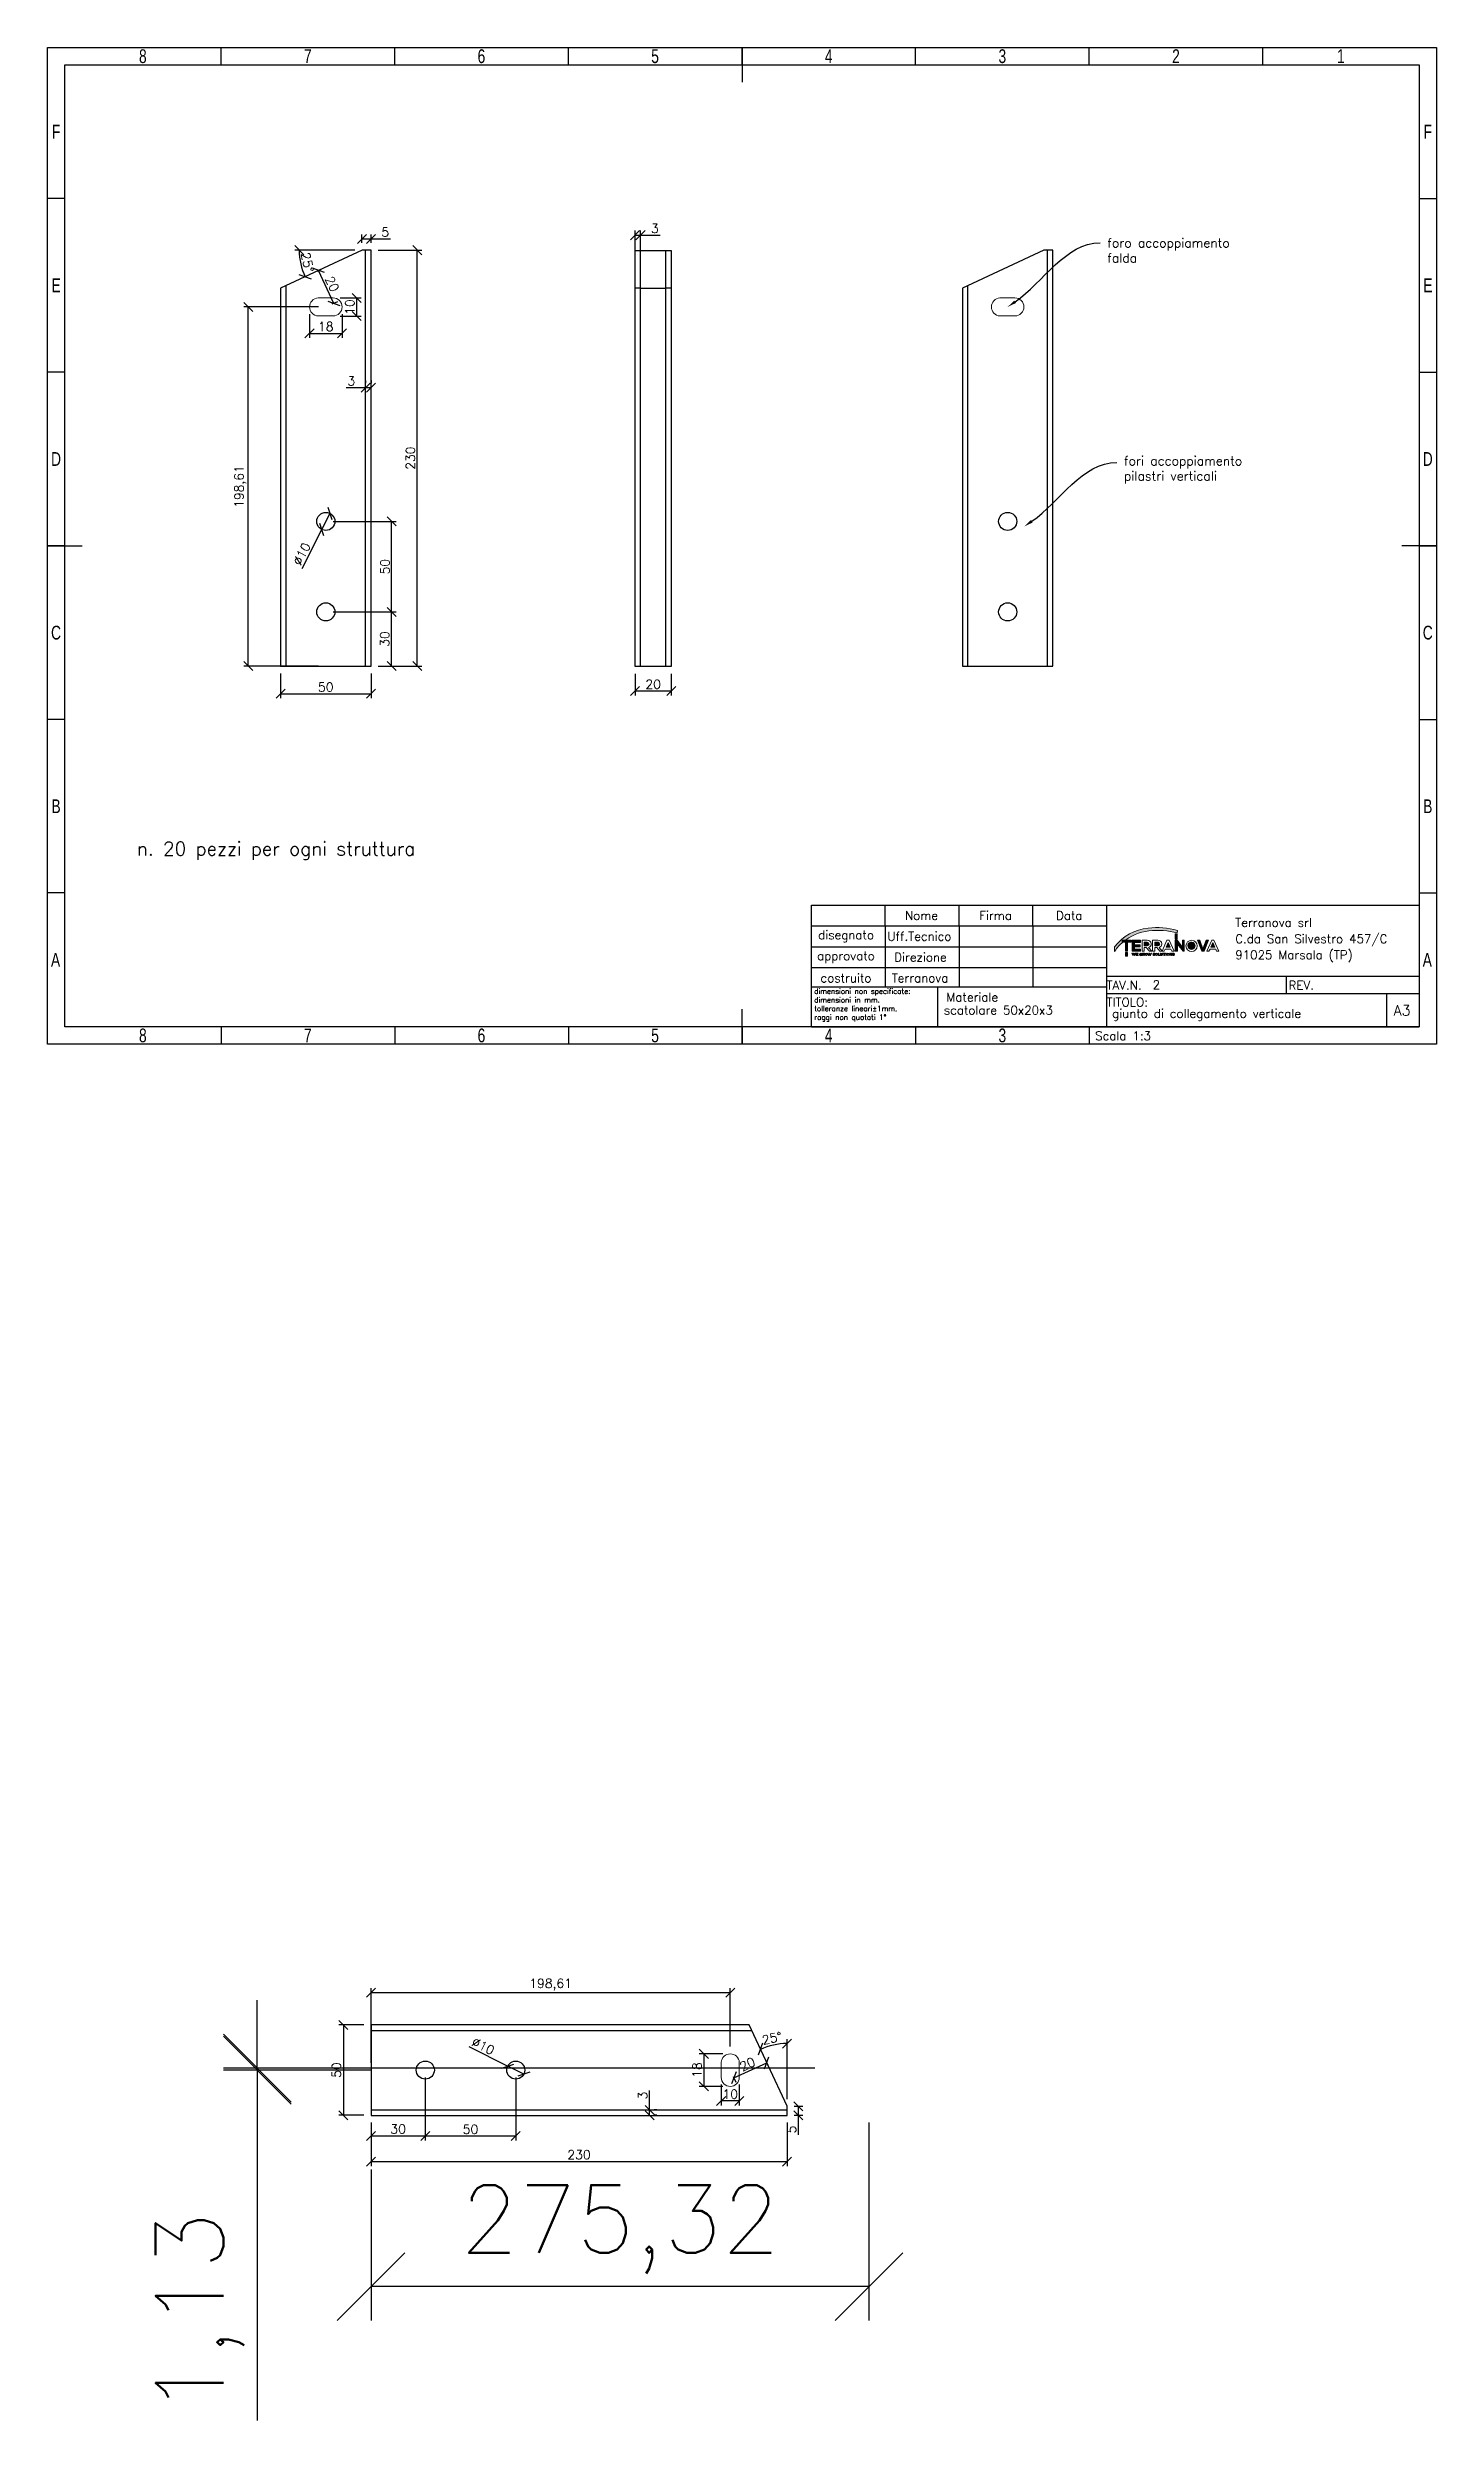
# Model space of a CAD drawing. Header units: millimetres. Extents: x -116399 to 112199, y -90759 to -31335.
# Drawn here: x 30596 to 31364, y -42801 to -41489 of the extents above; entities that cross this region are included whole.
import ezdxf
from ezdxf import colors
from ezdxf.entities.mleader import LeaderData, LeaderLine
from ezdxf.math import Vec2, Vec3

# ---------------------------------------------------------------- set-up
doc = ezdxf.new("R2010")
doc.units = ezdxf.units.MM
doc.layers.add('Livello 1', color=7, linetype='Continuous', lineweight=0)
doc.styles.add('Annotative', font='simplex.shx', dxfattribs={"height": 2.5})
doc.styles.add('Michele', font='simplex.shx', dxfattribs={"height": 2.5})
doc.styles.add('SLDTEXTSTYLE0', font='TXT', dxfattribs={"width": 0.75})
doc.dimstyles.new('Annotative', dxfattribs={"dimscale": 0, "dimtxt": 2.5, "dimasz": 2.5, "dimexe": 1.25, "dimexo": 2, "dimtad": 1, "dimtxsty": 'Annotative', "dimblk": 'OBLIQUE', "dimcen": 2.5, "dimazin": 3, "dimtfac": 1, "dimtmove": 0, "dimatfit": 3, "dimfxl": 1})

msp = doc.modelspace()

# ---------------------------------------------------------------- texts
at = {"attachment_point": 1, "style": 'Annotative'}
for s, insert, char_height, width in [('n. 20 pezzi per ogni struttura', (30645.022, -41927.784), 7.5, 336.26714), ('2', (31206.685, -42004.35), 4.8, 146.25907), ('scatolare 50x20x3', (31091.209, -42018.414), 4.8, 84.49389), ('giunto di collegamento verticale', (31184.246, -42020.279), 4.8, 146.25907)]:
    msp.add_mtext(s, dxfattribs=dict(at, insert=insert, char_height=char_height, width=width))

# ---------------------------------------------------------------- blocks, each defined once
blk = doc.blocks.new('_Oblique')
at = {"color": 0, "linetype": 'ByBlock', "lineweight": -2}
blk.add_line((-0.5, -0.5), (0.5, 0.5), dxfattribs=at)
blk = doc.blocks.new('*D174')
at = {"color": 8, "lineweight": -2}
for p, q in [((30724.5, -41834.6), (30724.5, -41848.4)), ((30774.5, -41834.6), (30774.5, -41848.4)), ((30724.5, -41845.9), (30774.5, -41845.9))]:
    blk.add_line(p, q, dxfattribs=at)
at = {"layer": 'Defpoints', "color": 0}
for p in [(30724.5, -41830.6), (30774.5, -41830.6), (30774.5, -41845.9)]:
    blk.add_point(p, dxfattribs=at)
at = {"color": 8, "lineweight": -2, "xscale": 5, "yscale": 5, "zscale": 5, "rotation": 180}
blk.add_blockref('_Oblique', (30724.5, -41845.9), dxfattribs=at)
at = {"color": 8, "lineweight": -2, "xscale": 5, "yscale": 5, "zscale": 5}
blk.add_blockref('_Oblique', (30774.5, -41845.9), dxfattribs=at)
at = {"insert": (30749.5, -41842.2), "char_height": 5, "attachment_point": 5, "style": 'Annotative'}
blk.add_mtext('50', dxfattribs=at)
blk = doc.blocks.new('*D175')
at = {"color": 8, "lineweight": -2}
for p, q in [((30778.5, -41600.6), (30802.6, -41600.6)), ((30800.1, -41830.6), (30800.1, -41600.6)), ((30778.5, -41830.6), (30802.6, -41830.6))]:
    blk.add_line(p, q, dxfattribs=at)
at = {"layer": 'Defpoints', "color": 0}
for p in [(30774.5, -41600.6), (30800.1, -41600.6), (30774.5, -41830.6)]:
    blk.add_point(p, dxfattribs=at)
at = {"color": 8, "lineweight": -2, "xscale": 5, "yscale": 5, "zscale": 5}
for p, rotation in [((30800.1, -41600.6), 90), ((30800.1, -41830.6), 270)]:
    blk.add_blockref('_Oblique', p, dxfattribs=dict(at, rotation=rotation))
at = {"insert": (30796.3, -41715.6), "char_height": 5, "attachment_point": 5, "rotation": 90, "style": 'Annotative'}
blk.add_mtext('230', dxfattribs=at)
blk = doc.blocks.new('*D176')
at = {"color": 8, "lineweight": -2}
for p, q in [((30769.5, -41596.6), (30769.5, -41591.9)), ((30769.5, -41594.4), (30774.5, -41594.4)), ((30774.5, -41596.6), (30774.5, -41591.9)), ((30774.5, -41594.4), (30785.3, -41594.4))]:
    blk.add_line(p, q, dxfattribs=at)
at = {"layer": 'Defpoints', "color": 0}
for p in [(30774.5, -41594.4), (30769.5, -41600.6), (30774.5, -41600.6)]:
    blk.add_point(p, dxfattribs=at)
at = {"color": 8, "lineweight": -2, "xscale": 5, "yscale": 5, "zscale": 5, "rotation": 180}
blk.add_blockref('_Oblique', (30769.5, -41594.4), dxfattribs=at)
at = {"color": 8, "lineweight": -2, "xscale": 5, "yscale": 5, "zscale": 5}
blk.add_blockref('_Oblique', (30774.5, -41594.4), dxfattribs=at)
at = {"insert": (30782.4, -41590.6), "char_height": 5, "attachment_point": 5, "style": 'Annotative'}
blk.add_mtext('5', dxfattribs=at)
blk = doc.blocks.new('*D177')
at = {"color": 8, "lineweight": -2}
blk.add_line((30765.5, -41600.6), (30732.3, -41600.6), dxfattribs=at)
blk.add_arc((30769.5, -41600.6), 34.7, 180, 205, dxfattribs=at)
at = {"layer": 'Defpoints', "color": 0}
for p in [(30735.1, -41605.6), (30769.5, -41600.6), (30769.5, -41600.6), (30774.5, -41600.6), (30724.5, -41621.6)]:
    blk.add_point(p, dxfattribs=at)
at = {"color": 8, "lineweight": -2, "xscale": 5, "yscale": 5, "zscale": 5}
for p, rotation in [((30734.8, -41600.6), 89.99999999996788), ((30738, -41615.3), 294.9999999999989)]:
    blk.add_blockref('_Oblique', p, dxfattribs=dict(at, rotation=rotation))
at = {"insert": (30739.3, -41607.3), "char_height": 5, "attachment_point": 5, "rotation": 282.5, "style": 'Annotative'}
blk.add_mtext('25°', dxfattribs=at)
blk = doc.blocks.new('*D178')
at = {"color": 8, "lineweight": -2}
for p, q in [((30745.5, -41632), (30704.1, -41632)), ((30706.6, -41830.6), (30706.6, -41632)), ((30745.5, -41830.6), (30704.1, -41830.6))]:
    blk.add_line(p, q, dxfattribs=at)
at = {"layer": 'Defpoints', "color": 0}
for p in [(30706.6, -41632), (30749.5, -41632), (30749.5, -41830.6)]:
    blk.add_point(p, dxfattribs=at)
at = {"color": 8, "lineweight": -2, "xscale": 5, "yscale": 5, "zscale": 5}
for p, rotation in [((30706.6, -41632), 90), ((30706.6, -41830.6), 270)]:
    blk.add_blockref('_Oblique', p, dxfattribs=dict(at, rotation=rotation))
at = {"insert": (30702.3, -41731.3), "char_height": 5, "attachment_point": 5, "rotation": 90, "style": 'Annotative'}
blk.add_mtext('198,61', dxfattribs=at)
blk = doc.blocks.new('*D179')
at = {"color": 8, "lineweight": -2}
for p, q in [((30757.5, -41627), (30769, -41627)), ((30766.5, -41627), (30766.5, -41637)), ((30757.5, -41637), (30769, -41637))]:
    blk.add_line(p, q, dxfattribs=at)
at = {"layer": 'Defpoints', "color": 0}
for p in [(30753.5, -41627), (30753.5, -41637), (30766.5, -41637)]:
    blk.add_point(p, dxfattribs=at)
at = {"color": 8, "lineweight": -2, "xscale": 5, "yscale": 5, "zscale": 5}
for p, rotation in [((30766.5, -41627), 90), ((30766.5, -41637), 270)]:
    blk.add_blockref('_Oblique', p, dxfattribs=dict(at, rotation=rotation))
at = {"insert": (30762.8, -41632), "char_height": 5, "attachment_point": 5, "rotation": 90, "style": 'Annotative'}
blk.add_mtext('10', dxfattribs=at)
blk = doc.blocks.new('*D180')
at = {"color": 8, "lineweight": -2}
for p, q in [((30740.5, -41636), (30740.5, -41649.1)), ((30740.5, -41646.6), (30758.5, -41646.6)), ((30758.5, -41636), (30758.5, -41649.1))]:
    blk.add_line(p, q, dxfattribs=at)
at = {"layer": 'Defpoints', "color": 0}
for p in [(30740.5, -41632), (30758.5, -41632), (30758.5, -41646.6)]:
    blk.add_point(p, dxfattribs=at)
at = {"color": 8, "lineweight": -2, "xscale": 5, "yscale": 5, "zscale": 5, "rotation": 180}
blk.add_blockref('_Oblique', (30740.5, -41646.6), dxfattribs=at)
at = {"color": 8, "lineweight": -2, "xscale": 5, "yscale": 5, "zscale": 5}
blk.add_blockref('_Oblique', (30758.5, -41646.6), dxfattribs=at)
at = {"insert": (30749.5, -41642.8), "char_height": 5, "attachment_point": 5, "style": 'Annotative'}
blk.add_mtext('18', dxfattribs=at)
blk = doc.blocks.new('*D181')
at = {"color": 8, "lineweight": -2}
for p, q in [((30744.7, -41612.2), (30747.7, -41610.8)), ((30753.9, -41630), (30745.4, -41611.8)), ((30753.1, -41630.3), (30756.1, -41628.9))]:
    blk.add_line(p, q, dxfattribs=at)
at = {"layer": 'Defpoints', "color": 0}
for p in [(30741.1, -41613.9), (30745.4, -41611.8), (30749.5, -41632)]:
    blk.add_point(p, dxfattribs=at)
at = {"color": 8, "lineweight": -2, "xscale": 5, "yscale": 5, "zscale": 5}
for p, rotation in [((30745.4, -41611.8), 115.0000000000065), ((30753.9, -41630), 295.0000000000065)]:
    blk.add_blockref('_Oblique', p, dxfattribs=dict(at, rotation=rotation))
at = {"insert": (30753, -41619.3), "char_height": 5, "attachment_point": 5, "rotation": 295, "style": 'Annotative'}
blk.add_mtext('20', dxfattribs=at)
blk = doc.blocks.new('*D182')
at = {"color": 8, "lineweight": -2}
for p, q in [((30771.5, -41672.7), (30771.5, -41674.2)), ((30774.5, -41672.7), (30774.5, -41674.2)), ((30771.5, -41676.7), (30760.7, -41676.7)), ((30774.5, -41676.7), (30771.5, -41676.7))]:
    blk.add_line(p, q, dxfattribs=at)
at = {"layer": 'Defpoints', "color": 0}
for p in [(30771.5, -41676.7), (30771.5, -41676.7), (30774.5, -41676.7)]:
    blk.add_point(p, dxfattribs=at)
at = {"color": 8, "lineweight": -2, "xscale": 5, "yscale": 5, "zscale": 5, "rotation": 180}
blk.add_blockref('_Oblique', (30771.5, -41676.7), dxfattribs=at)
at = {"color": 8, "lineweight": -2, "xscale": 5, "yscale": 5, "zscale": 5}
blk.add_blockref('_Oblique', (30774.5, -41676.7), dxfattribs=at)
at = {"insert": (30763.6, -41672.9), "char_height": 5, "attachment_point": 5, "style": 'Annotative'}
blk.add_mtext('3', dxfattribs=at)
blk = doc.blocks.new('*D183')
at = {"color": 8, "lineweight": -2}
for p, q in [((30753.5, -41800.6), (30788.4, -41800.6)), ((30785.9, -41830.6), (30785.9, -41800.6)), ((30778.5, -41830.6), (30788.4, -41830.6))]:
    blk.add_line(p, q, dxfattribs=at)
at = {"layer": 'Defpoints', "color": 0}
for p in [(30749.5, -41800.6), (30785.9, -41800.6), (30774.5, -41830.6)]:
    blk.add_point(p, dxfattribs=at)
at = {"color": 8, "lineweight": -2, "xscale": 5, "yscale": 5, "zscale": 5}
for p, rotation in [((30785.9, -41800.6), 90), ((30785.9, -41830.6), 270)]:
    blk.add_blockref('_Oblique', p, dxfattribs=dict(at, rotation=rotation))
at = {"insert": (30782.1, -41815.6), "char_height": 5, "attachment_point": 5, "rotation": 90, "style": 'Annotative'}
blk.add_mtext('30', dxfattribs=at)
blk = doc.blocks.new('*D184')
at = {"color": 8, "lineweight": -2}
for p, q in [((30753.5, -41750.6), (30788.4, -41750.6)), ((30785.9, -41800.6), (30785.9, -41750.6)), ((30753.5, -41800.6), (30788.4, -41800.6))]:
    blk.add_line(p, q, dxfattribs=at)
at = {"layer": 'Defpoints', "color": 0}
for p in [(30749.5, -41750.6), (30785.9, -41750.6), (30749.5, -41800.6)]:
    blk.add_point(p, dxfattribs=at)
at = {"color": 8, "lineweight": -2, "xscale": 5, "yscale": 5, "zscale": 5}
for p, rotation in [((30785.9, -41750.6), 90), ((30785.9, -41800.6), 270)]:
    blk.add_blockref('_Oblique', p, dxfattribs=dict(at, rotation=rotation))
at = {"insert": (30782.2, -41775.6), "char_height": 5, "attachment_point": 5, "rotation": 90, "style": 'Annotative'}
blk.add_mtext('50', dxfattribs=at)
blk = doc.blocks.new('*D185')
at = {"color": 8, "lineweight": -2}
for p in [(30751.8, -41746.1), (30736.4, -41776.6)]:
    blk.add_line(p, (30747.3, -41755.1), dxfattribs=at)
at = {"layer": 'Defpoints', "color": 0}
for p in [(30751.8, -41746.1), (30747.3, -41755.1)]:
    blk.add_point(p, dxfattribs=at)
at = {"color": 8, "lineweight": -2, "xscale": 5, "yscale": 5, "zscale": 5}
for p, rotation in [((30747.3, -41755.1), 63.25490740507083), ((30751.8, -41746.1), 243.2549074050708)]:
    blk.add_blockref('_Oblique', p, dxfattribs=dict(at, rotation=rotation))
at = {"insert": (30736.2, -41768.6), "char_height": 5, "attachment_point": 5, "rotation": 63.2549, "style": 'Annotative'}
blk.add_mtext('∅10', dxfattribs=at)
blk = doc.blocks.new('*D186')
at = {"color": 8, "lineweight": -2}
for p, q in [((30920.5, -41834.9), (30920.5, -41846.8)), ((30920.5, -41844.3), (30940.5, -41844.3)), ((30940.5, -41834.9), (30940.5, -41846.8))]:
    blk.add_line(p, q, dxfattribs=at)
at = {"layer": 'Defpoints', "color": 0}
for p in [(30920.5, -41830.9), (30940.5, -41830.9), (30940.5, -41844.3)]:
    blk.add_point(p, dxfattribs=at)
at = {"color": 8, "lineweight": -2, "xscale": 5, "yscale": 5, "zscale": 5, "rotation": 180}
blk.add_blockref('_Oblique', (30920.5, -41844.3), dxfattribs=at)
at = {"color": 8, "lineweight": -2, "xscale": 5, "yscale": 5, "zscale": 5}
blk.add_blockref('_Oblique', (30940.5, -41844.3), dxfattribs=at)
at = {"insert": (30930.5, -41840.6), "char_height": 5, "attachment_point": 5, "style": 'Annotative'}
blk.add_mtext('20', dxfattribs=at)
blk = doc.blocks.new('1_3 TERRANOVA oriz A3')
at = {"layer": 'Livello 1'}
h = blk.add_hatch(color=40, dxfattribs=at)
edge = h.paths.add_edge_path()
edge.add_spline(control_points=[(976.1, -762.8), (967.9, -760.6), (959.3, -759.9), (950.9, -760.8), (939.4, -761.9), (928.9, -767.8), (921.9, -777.1), (921.9, -777.1), (921.9, -781), (921.9, -781), (921.9, -781), (922.1, -780.7), (922.1, -780.7), (924, -777.7), (926.3, -775.1), (929, -772.9), (935.4, -767.5), (943.3, -764.1), (951.6, -763.3), (959.8, -762.4), (968, -762.9), (976, -764.9), (976, -764.9), (976.1, -762.8), (976.1, -762.8)], knot_values=[0, 0, 0, 0, 1, 1, 1, 2, 2, 2, 3, 3, 3, 4, 4, 4, 5, 5, 5, 6, 6, 6, 7, 7, 7, 8, 8, 8, 8], degree=3, periodic=0)
h = blk.add_hatch(color=252, dxfattribs=at)
edge = h.paths.add_edge_path()
edge.add_spline(control_points=[(931.3, -773.1), (931.3, -773.1), (928.3, -773.1), (928.3, -773.1), (928.3, -773.1), (928.3, -771.4), (928.3, -771.4), (928.3, -771.4), (936.1, -771.4), (936.1, -771.4), (936.1, -771.4), (936.1, -773.1), (936.1, -773.1), (936.1, -773.1), (933.1, -773.1), (933.1, -773.1), (933.1, -773.1), (933.1, -780.9), (933.1, -780.9), (933.1, -780.9), (931.3, -780.9), (931.3, -780.9), (931.3, -780.9), (931.3, -773.1), (931.3, -773.1)], knot_values=[0, 0, 0, 0, 1, 1, 1, 2, 2, 2, 3, 3, 3, 4, 4, 4, 5, 5, 5, 6, 6, 6, 7, 7, 7, 8, 8, 8, 8], degree=3, periodic=0)
h = blk.add_hatch(color=252, dxfattribs=at)
edge = h.paths.add_edge_path()
edge.add_spline(control_points=[(944.3, -780.9), (944.3, -780.9), (937.2, -780.9), (937.2, -780.9), (937.2, -780.9), (937.2, -771.4), (937.2, -771.4), (937.2, -771.4), (944.3, -771.4), (944.3, -771.4), (944.3, -771.4), (944.3, -773.2), (944.3, -773.2), (944.3, -773.2), (939, -773.2), (939, -773.2), (939, -773.2), (939, -775.3), (939, -775.3), (939, -775.3), (944.1, -775.3), (944.1, -775.3), (944.1, -775.3), (944.1, -777), (944.1, -777), (944.1, -777), (939, -777), (939, -777), (939, -777), (939, -779.1), (939, -779.1), (939, -779.1), (944.3, -779.1), (944.3, -779.1), (944.3, -779.1), (944.3, -780.9), (944.3, -780.9)], knot_values=[0, 0, 0, 0, 1, 1, 1, 2, 2, 2, 3, 3, 3, 4, 4, 4, 5, 5, 5, 6, 6, 6, 7, 7, 7, 8, 8, 8, 9, 9, 9, 10, 10, 10, 11, 11, 11, 12, 12, 12, 12], degree=3, periodic=0)
h = blk.add_hatch(color=252, dxfattribs=at)
edge = h.paths.add_edge_path()
edge.add_spline(control_points=[(947.4, -773.1), (947.4, -773.1), (947.4, -776.1), (947.4, -776.1), (947.4, -776.1), (950.1, -776.1), (950.1, -776.1), (951, -776.1), (951.7, -775.5), (951.7, -774.6), (951.7, -773.8), (951, -773.1), (950.1, -773.1), (950.1, -773.1), (947.4, -773.1), (947.4, -773.1)], knot_values=[0, 0, 0, 0, 1, 1, 1, 2, 2, 2, 3, 3, 3, 4, 4, 4, 5, 5, 5, 5], degree=3, periodic=0)
edge = h.paths.add_edge_path(flags=0)
h = blk.add_hatch(color=252, dxfattribs=at)
edge = h.paths.add_edge_path()
edge.add_spline(control_points=[(956.6, -773.1), (956.6, -773.1), (956.6, -776.1), (956.6, -776.1), (956.6, -776.1), (959.3, -776.1), (959.3, -776.1), (960.1, -776.2), (960.8, -775.6), (960.9, -774.8), (960.9, -774.8), (960.9, -774.7), (960.9, -774.6), (960.9, -773.8), (960.2, -773.1), (959.4, -773.1), (959.4, -773.1), (959.3, -773.1), (959.3, -773.1), (959.3, -773.1), (956.6, -773.1), (956.6, -773.1)], knot_values=[0, 0, 0, 0, 1, 1, 1, 2, 2, 2, 3, 3, 3, 4, 4, 4, 5, 5, 5, 6, 6, 6, 7, 7, 7, 7], degree=3, periodic=0)
edge = h.paths.add_edge_path(flags=0)
h = blk.add_hatch(color=252, dxfattribs=at)
edge = h.paths.add_edge_path()
edge.add_spline(control_points=[(968.1, -773.4), (968.1, -773.4), (966.4, -777.4), (966.4, -777.4), (966.4, -777.4), (969.9, -777.4), (969.9, -777.4), (969.9, -777.4), (968.1, -773.4), (968.1, -773.4)], knot_values=[0, 0, 0, 0, 1, 1, 1, 2, 2, 2, 3, 3, 3, 3], degree=3, periodic=0)
edge = h.paths.add_edge_path(flags=0)
h = blk.add_hatch(color=74, dxfattribs=at)
h.dxf.hatch_style = 2
h.paths.add_polyline_path([(974.3, -765.7), (976, -765.7), (976, -770.5), (974.3, -770.5)])
h = blk.add_hatch(color=252, dxfattribs=at)
edge = h.paths.add_edge_path()
edge.add_spline(control_points=[(980.4, -771.4), (980.4, -771.4), (982.1, -771.4), (982.1, -771.4), (982.1, -771.4), (982.1, -780.9), (982.1, -780.9), (982.1, -780.9), (981.1, -780.9), (981.1, -780.9), (981.1, -780.9), (976.1, -774.6), (976.1, -774.6), (976.1, -774.6), (976.1, -780.9), (976.1, -780.9), (976.1, -780.9), (974.3, -780.9), (974.3, -780.9), (974.3, -780.9), (974.3, -771.4), (974.3, -771.4), (974.3, -771.4), (976, -771.4), (976, -771.4), (976, -771.4), (980.4, -777.3), (980.4, -777.3), (980.4, -777.3), (980.4, -771.4), (980.4, -771.4)], knot_values=[0, 0, 0, 0, 1, 1, 1, 2, 2, 2, 3, 3, 3, 4, 4, 4, 5, 5, 5, 6, 6, 6, 7, 7, 7, 8, 8, 8, 9, 9, 9, 10, 10, 10, 10], degree=3, periodic=0)
h = blk.add_hatch(color=252, dxfattribs=at)
edge = h.paths.add_edge_path()
edge.add_spline(control_points=[(985.2, -776.2), (985.2, -777.9), (986.6, -779.3), (988.3, -779.3), (990.1, -779.3), (991.4, -777.9), (991.4, -776.2), (991.6, -774.5), (990.3, -773), (988.6, -772.9), (986.9, -772.7), (985.4, -774), (985.2, -775.7), (985.2, -775.9), (985.2, -776), (985.2, -776.2)], knot_values=[0, 0, 0, 0, 1, 1, 1, 2, 2, 2, 3, 3, 3, 4, 4, 4, 5, 5, 5, 5], degree=3, periodic=0)
edge = h.paths.add_edge_path(flags=0)
h = blk.add_hatch(color=252, dxfattribs=at)
edge = h.paths.add_edge_path()
edge.add_spline(control_points=[(999.2, -780.9), (999.2, -780.9), (997.3, -780.9), (997.3, -780.9), (997.3, -780.9), (993.4, -771.4), (993.4, -771.4), (993.4, -771.4), (995.4, -771.4), (995.4, -771.4), (995.4, -771.4), (998.2, -778.8), (998.2, -778.8), (998.2, -778.8), (1001.1, -771.4), (1001.1, -771.4), (1001.1, -771.4), (1003.1, -771.4), (1003.1, -771.4), (1003.1, -771.4), (999.2, -780.9), (999.2, -780.9)], knot_values=[0, 0, 0, 0, 1, 1, 1, 2, 2, 2, 3, 3, 3, 4, 4, 4, 5, 5, 5, 6, 6, 6, 7, 7, 7, 7], degree=3, periodic=0)
h = blk.add_hatch(color=252, dxfattribs=at)
edge = h.paths.add_edge_path()
edge.add_spline(control_points=[(1006.7, -773.4), (1006.7, -773.4), (1005, -777.4), (1005, -777.4), (1005, -777.4), (1008.5, -777.4), (1008.5, -777.4), (1008.5, -777.4), (1006.7, -773.4), (1006.7, -773.4)], knot_values=[0, 0, 0, 0, 1, 1, 1, 2, 2, 2, 3, 3, 3, 3], degree=3, periodic=0)
edge = h.paths.add_edge_path(flags=0)
h = blk.add_hatch(color=94, dxfattribs=at)
h.dxf.hatch_style = 2
h.paths.add_polyline_path([(931.4, -781.9), (933.1, -781.9), (933.1, -785.1), (931.4, -785.1)])
h = blk.add_hatch(color=74, dxfattribs=at)
h.dxf.hatch_style = 2
h.paths.add_polyline_path([(931.4, -781.9), (933.1, -781.9), (933.1, -785.1), (931.4, -785.1)])
at = {"color": 7, "linetype": 'Continuous'}
for p, q in [((0, -861), (0, 0)), ((0, 0), (1200, 0)), ((150, -15), (150, 0)), ((300, -15), (300, 0)), ((450, -15), (450, 0)), ((600, 0), (600, -30)), ((600, -15), (600, 0)), ((750, -15), (750, 0)), ((900, -15), (900, 0)), ((1050, -15), (1050, 0)), ((1200, 0), (1200, -861)), ((15, -846), (15, -15)), ((15, -15), (1185, -15)), ((1185, -15), (1185, -846)), ((15, -130.5), (0, -130.5)), ((1185, -130.5), (1200, -130.5)), ((15, -280.5), (0, -280.5)), ((1185, -280.5), (1200, -280.5)), ((0, -430.5), (30, -430.5)), ((15, -430.5), (0, -430.5)), ((1200, -430.5), (1170, -430.5)), ((1185, -430.5), (1200, -430.5)), ((15, -580.5), (0, -580.5)), ((1185, -580.5), (1200, -580.5)), ((15, -730.5), (0, -730.5)), ((1185, -730.5), (1200, -730.5)), ((600, -861), (600, -831)), ((1200, -861), (0, -861)), ((1185, -846), (15, -846)), ((150, -846), (150, -861)), ((300, -846), (300, -861)), ((450, -846), (450, -861)), ((600, -846), (600, -861)), ((750, -846), (750, -861)), ((900, -846), (900, -861))]:
    blk.add_line(p, q, dxfattribs=at)
for p, q in [((660, -846), (660, -741)), ((660, -741), (1185, -741)), ((723.7, -759), (723.7, -741)), ((787.5, -759), (787.5, -741)), ((851.2, -759), (851.2, -741)), ((915, -741), (915, -846)), ((1185, -741), (1185, -846)), ((660, -759), (915, -759)), ((660, -777), (915, -777)), ((723.7, -759), (723.7, -811.5)), ((787.5, -759), (787.5, -811.5)), ((851.2, -759), (851.2, -811.5)), ((660, -795), (915, -795)), ((660, -811.5), (915, -811.5)), ((768.8, -811.5), (768.8, -846)), ((1185, -802.7), (915, -802.7)), ((1185, -817.7), (915, -817.7)), ((1070.5, -817.7), (1070.5, -802.7)), ((1156.7, -817.7), (1156.7, -846)), ((660, -846), (1185, -846))]:
    blk.add_line(p, q)
at = {"layer": 'Livello 1'}
for points in [[(974.3, -765.7), (976, -765.7), (976, -770.5), (974.3, -770.5)], [(931.4, -781.9), (933.1, -781.9), (933.1, -785.1), (931.4, -785.1)], [(931.4, -781.9), (933.1, -781.9), (933.1, -785.1), (931.4, -785.1)]]:
    blk.add_lwpolyline(points, close=True, dxfattribs=at)
for points, knots in [([(976.1, -762.8), (967.9, -760.6), (959.3, -759.9), (950.9, -760.8), (939.4, -761.9), (928.9, -767.8), (921.9, -777.1), (921.9, -777.1), (921.9, -781), (921.9, -781), (921.9, -781), (922.1, -780.7), (922.1, -780.7), (924, -777.7), (926.3, -775.1), (929, -772.9), (935.4, -767.5), (943.3, -764.1), (951.6, -763.3), (959.8, -762.4), (968, -762.9), (976, -764.9), (976, -764.9), (976.1, -762.8), (976.1, -762.8)], [0, 0, 0, 0, 1, 1, 1, 2, 2, 2, 3, 3, 3, 4, 4, 4, 5, 5, 5, 6, 6, 6, 7, 7, 7, 8, 8, 8, 8]), ([(931.3, -773.1), (931.3, -773.1), (928.3, -773.1), (928.3, -773.1), (928.3, -773.1), (928.3, -771.4), (928.3, -771.4), (928.3, -771.4), (936.1, -771.4), (936.1, -771.4), (936.1, -771.4), (936.1, -773.1), (936.1, -773.1), (936.1, -773.1), (933.1, -773.1), (933.1, -773.1), (933.1, -773.1), (933.1, -780.9), (933.1, -780.9), (933.1, -780.9), (931.3, -780.9), (931.3, -780.9), (931.3, -780.9), (931.3, -773.1), (931.3, -773.1)], [0, 0, 0, 0, 1, 1, 1, 2, 2, 2, 3, 3, 3, 4, 4, 4, 5, 5, 5, 6, 6, 6, 7, 7, 7, 8, 8, 8, 8]), ([(944.3, -780.9), (944.3, -780.9), (937.2, -780.9), (937.2, -780.9), (937.2, -780.9), (937.2, -771.4), (937.2, -771.4), (937.2, -771.4), (944.3, -771.4), (944.3, -771.4), (944.3, -771.4), (944.3, -773.2), (944.3, -773.2), (944.3, -773.2), (939, -773.2), (939, -773.2), (939, -773.2), (939, -775.3), (939, -775.3), (939, -775.3), (944.1, -775.3), (944.1, -775.3), (944.1, -775.3), (944.1, -777), (944.1, -777), (944.1, -777), (939, -777), (939, -777), (939, -777), (939, -779.1), (939, -779.1), (939, -779.1), (944.3, -779.1), (944.3, -779.1), (944.3, -779.1), (944.3, -780.9), (944.3, -780.9)], [0, 0, 0, 0, 1, 1, 1, 2, 2, 2, 3, 3, 3, 4, 4, 4, 5, 5, 5, 6, 6, 6, 7, 7, 7, 8, 8, 8, 9, 9, 9, 10, 10, 10, 11, 11, 11, 12, 12, 12, 12]), ([(954, -780.9), (954, -780.9), (951.9, -780.9), (951.9, -780.9), (951.9, -780.9), (949.1, -777.7), (949.1, -777.7), (949.1, -777.7), (947.4, -777.7), (947.4, -777.7), (947.4, -777.7), (947.4, -780.9), (947.4, -780.9), (947.4, -780.9), (945.6, -780.9), (945.6, -780.9), (945.6, -780.9), (945.6, -771.4), (945.6, -771.4), (945.6, -771.4), (950.1, -771.4), (950.1, -771.4), (951.9, -771.3), (953.4, -772.6), (953.5, -774.3), (953.6, -774.4), (953.6, -774.5), (953.6, -774.6), (953.7, -776), (952.6, -777.3), (951.2, -777.5), (951.2, -777.5), (954, -780.8), (954, -780.8), (954, -780.8), (954, -780.9), (954, -780.9)], [0, 0, 0, 0, 1, 1, 1, 2, 2, 2, 3, 3, 3, 4, 4, 4, 5, 5, 5, 6, 6, 6, 7, 7, 7, 8, 8, 8, 9, 9, 9, 10, 10, 10, 11, 11, 11, 12, 12, 12, 12]), ([(947.4, -773.1), (947.4, -773.1), (947.4, -776.1), (947.4, -776.1), (947.4, -776.1), (950.1, -776.1), (950.1, -776.1), (951, -776.1), (951.7, -775.5), (951.7, -774.6), (951.7, -773.8), (951, -773.1), (950.1, -773.1), (950.1, -773.1), (947.4, -773.1), (947.4, -773.1)], [0, 0, 0, 0, 1, 1, 1, 2, 2, 2, 3, 3, 3, 4, 4, 4, 5, 5, 5, 5]), ([(963.1, -780.9), (963.1, -780.9), (961, -780.9), (961, -780.9), (961, -780.9), (958.3, -777.7), (958.3, -777.7), (958.3, -777.7), (956.6, -777.7), (956.6, -777.7), (956.6, -777.7), (956.6, -780.9), (956.6, -780.9), (956.6, -780.9), (954.7, -780.9), (954.7, -780.9), (954.7, -780.9), (954.7, -771.4), (954.7, -771.4), (954.7, -771.4), (959.2, -771.4), (959.2, -771.4), (961, -771.3), (962.5, -772.6), (962.6, -774.3), (962.6, -774.4), (962.6, -774.5), (962.6, -774.6), (962.8, -776), (961.7, -777.3), (960.3, -777.5), (960.3, -777.5), (963.1, -780.8), (963.1, -780.8), (963.1, -780.8), (963.1, -780.9), (963.1, -780.9)], [0, 0, 0, 0, 1, 1, 1, 2, 2, 2, 3, 3, 3, 4, 4, 4, 5, 5, 5, 6, 6, 6, 7, 7, 7, 8, 8, 8, 9, 9, 9, 10, 10, 10, 11, 11, 11, 12, 12, 12, 12]), ([(956.6, -773.1), (956.6, -773.1), (956.6, -776.1), (956.6, -776.1), (956.6, -776.1), (959.3, -776.1), (959.3, -776.1), (960.1, -776.2), (960.8, -775.6), (960.9, -774.8), (960.9, -774.8), (960.9, -774.7), (960.9, -774.6), (960.9, -773.8), (960.2, -773.1), (959.4, -773.1), (959.4, -773.1), (959.3, -773.1), (959.3, -773.1), (959.3, -773.1), (956.6, -773.1), (956.6, -773.1)], [0, 0, 0, 0, 1, 1, 1, 2, 2, 2, 3, 3, 3, 4, 4, 4, 5, 5, 5, 6, 6, 6, 7, 7, 7, 7]), ([(970.6, -779.1), (970.6, -779.1), (965.6, -779.1), (965.6, -779.1), (965.6, -779.1), (964.8, -780.9), (964.8, -780.9), (964.8, -780.9), (962.9, -780.9), (962.9, -780.9), (962.9, -780.9), (967.1, -771.4), (967.1, -771.4), (967.1, -771.4), (969.1, -771.4), (969.1, -771.4), (969.1, -771.4), (973.3, -780.9), (973.3, -780.9), (973.3, -780.9), (971.4, -780.9), (971.4, -780.9), (971.4, -780.9), (970.6, -779.1), (970.6, -779.1)], [0, 0, 0, 0, 1, 1, 1, 2, 2, 2, 3, 3, 3, 4, 4, 4, 5, 5, 5, 6, 6, 6, 7, 7, 7, 8, 8, 8, 8]), ([(968.1, -773.4), (968.1, -773.4), (966.4, -777.4), (966.4, -777.4), (966.4, -777.4), (969.9, -777.4), (969.9, -777.4), (969.9, -777.4), (968.1, -773.4), (968.1, -773.4)], [0, 0, 0, 0, 1, 1, 1, 2, 2, 2, 3, 3, 3, 3]), ([(980.4, -771.4), (980.4, -771.4), (982.1, -771.4), (982.1, -771.4), (982.1, -771.4), (982.1, -780.9), (982.1, -780.9), (982.1, -780.9), (981.1, -780.9), (981.1, -780.9), (981.1, -780.9), (976.1, -774.6), (976.1, -774.6), (976.1, -774.6), (976.1, -780.9), (976.1, -780.9), (976.1, -780.9), (974.3, -780.9), (974.3, -780.9), (974.3, -780.9), (974.3, -771.4), (974.3, -771.4), (974.3, -771.4), (976, -771.4), (976, -771.4), (976, -771.4), (980.4, -777.3), (980.4, -777.3), (980.4, -777.3), (980.4, -771.4), (980.4, -771.4)], [0, 0, 0, 0, 1, 1, 1, 2, 2, 2, 3, 3, 3, 4, 4, 4, 5, 5, 5, 6, 6, 6, 7, 7, 7, 8, 8, 8, 9, 9, 9, 10, 10, 10, 10]), ([(993.2, -776.2), (993.2, -778.9), (991, -781.1), (988.3, -781.1), (985.7, -781.1), (983.5, -778.9), (983.5, -776.2), (983.5, -776.2), (983.5, -776.2), (983.5, -776.2), (983.5, -773.5), (985.7, -771.4), (988.3, -771.4), (991, -771.4), (993.2, -773.5), (993.2, -776.2), (993.2, -776.2), (993.2, -776.2), (993.2, -776.2)], [0, 0, 0, 0, 1, 1, 1, 2, 2, 2, 3, 3, 3, 4, 4, 4, 5, 5, 5, 6, 6, 6, 6]), ([(985.2, -776.2), (985.2, -777.9), (986.6, -779.3), (988.3, -779.3), (990.1, -779.3), (991.4, -777.9), (991.4, -776.2), (991.6, -774.5), (990.3, -773), (988.6, -772.9), (986.9, -772.7), (985.4, -774), (985.2, -775.7), (985.2, -775.9), (985.2, -776), (985.2, -776.2)], [0, 0, 0, 0, 1, 1, 1, 2, 2, 2, 3, 3, 3, 4, 4, 4, 5, 5, 5, 5]), ([(999.2, -780.9), (999.2, -780.9), (997.3, -780.9), (997.3, -780.9), (997.3, -780.9), (993.4, -771.4), (993.4, -771.4), (993.4, -771.4), (995.4, -771.4), (995.4, -771.4), (995.4, -771.4), (998.2, -778.8), (998.2, -778.8), (998.2, -778.8), (1001.1, -771.4), (1001.1, -771.4), (1001.1, -771.4), (1003.1, -771.4), (1003.1, -771.4), (1003.1, -771.4), (999.2, -780.9), (999.2, -780.9)], [0, 0, 0, 0, 1, 1, 1, 2, 2, 2, 3, 3, 3, 4, 4, 4, 5, 5, 5, 6, 6, 6, 7, 7, 7, 7]), ([(1009.2, -779.1), (1009.2, -779.1), (1004.3, -779.1), (1004.3, -779.1), (1004.3, -779.1), (1003.4, -780.9), (1003.4, -780.9), (1003.4, -780.9), (1001.5, -780.9), (1001.5, -780.9), (1001.5, -780.9), (1005.8, -771.4), (1005.8, -771.4), (1005.8, -771.4), (1007.7, -771.4), (1007.7, -771.4), (1007.7, -771.4), (1011.9, -780.9), (1011.9, -780.9), (1011.9, -780.9), (1010, -780.9), (1010, -780.9), (1010, -780.9), (1009.2, -779.1), (1009.2, -779.1)], [0, 0, 0, 0, 1, 1, 1, 2, 2, 2, 3, 3, 3, 4, 4, 4, 5, 5, 5, 6, 6, 6, 7, 7, 7, 8, 8, 8, 8]), ([(1006.7, -773.4), (1006.7, -773.4), (1005, -777.4), (1005, -777.4), (1005, -777.4), (1008.5, -777.4), (1008.5, -777.4), (1008.5, -777.4), (1006.7, -773.4), (1006.7, -773.4)], [0, 0, 0, 0, 1, 1, 1, 2, 2, 2, 3, 3, 3, 3]), ([(936.9, -782.4), (936.9, -782.4), (937.3, -782.4), (937.3, -782.4), (937.3, -782.4), (937.8, -784), (937.8, -784), (937.8, -784), (938.3, -782.4), (938.3, -782.4), (938.3, -782.4), (938.7, -782.4), (938.7, -782.4), (938.7, -782.4), (939.2, -784), (939.2, -784), (939.2, -784), (939.7, -782.4), (939.7, -782.4), (939.7, -782.4), (940.1, -782.4), (940.1, -782.4), (940.1, -782.4), (939.4, -784.5), (939.4, -784.5), (939.4, -784.5), (939, -784.5), (939, -784.5), (939, -784.5), (938.5, -783), (938.5, -783), (938.5, -783), (938, -784.5), (938, -784.5), (938, -784.5), (937.6, -784.5), (937.6, -784.5), (937.6, -784.5), (936.9, -782.4), (936.9, -782.4)], [0, 0, 0, 0, 1, 1, 1, 2, 2, 2, 3, 3, 3, 4, 4, 4, 5, 5, 5, 6, 6, 6, 7, 7, 7, 8, 8, 8, 9, 9, 9, 10, 10, 10, 11, 11, 11, 12, 12, 12, 13, 13, 13, 13]), ([(940.5, -782.4), (940.5, -782.4), (942.1, -782.4), (942.1, -782.4), (942.1, -782.4), (942.1, -782.8), (942.1, -782.8), (942.1, -782.8), (940.9, -782.8), (940.9, -782.8), (940.9, -782.8), (940.9, -783.3), (940.9, -783.3), (940.9, -783.3), (941.9, -783.3), (941.9, -783.3), (941.9, -783.3), (941.9, -783.6), (941.9, -783.6), (941.9, -783.6), (940.9, -783.6), (940.9, -783.6), (940.9, -783.6), (940.9, -784.2), (940.9, -784.2), (940.9, -784.2), (942.1, -784.2), (942.1, -784.2), (942.1, -784.2), (942.1, -784.6), (942.1, -784.6), (942.1, -784.6), (940.5, -784.6), (940.5, -784.6), (940.5, -784.6), (940.5, -782.4), (940.5, -782.4)], [0, 0, 0, 0, 1, 1, 1, 2, 2, 2, 3, 3, 3, 4, 4, 4, 5, 5, 5, 6, 6, 6, 7, 7, 7, 8, 8, 8, 9, 9, 9, 10, 10, 10, 11, 11, 11, 12, 12, 12, 12]), ([(943.4, -783.5), (943.4, -783.5), (943.4, -783.5), (943.4, -783.5), (943.4, -782.9), (943.9, -782.4), (944.5, -782.4), (944.8, -782.4), (945.1, -782.5), (945.3, -782.7), (945.3, -782.7), (945.1, -783), (945.1, -783), (944.9, -782.9), (944.7, -782.8), (944.5, -782.8), (944.1, -782.8), (943.8, -783.1), (943.8, -783.5), (943.8, -783.5), (943.8, -783.5), (943.8, -783.5), (943.8, -783.9), (944.1, -784.3), (944.5, -784.3), (944.5, -784.3), (944.5, -784.3), (944.5, -784.3), (944.7, -784.3), (944.9, -784.3), (945, -784.1), (945, -784.1), (945, -783.7), (945, -783.7), (945, -783.7), (944.5, -783.7), (944.5, -783.7), (944.5, -783.7), (944.5, -783.4), (944.5, -783.4), (944.5, -783.4), (945.4, -783.4), (945.4, -783.4), (945.4, -783.4), (945.4, -784.3), (945.4, -784.3), (945.2, -784.5), (944.8, -784.7), (944.5, -784.7), (943.9, -784.7), (943.4, -784.2), (943.4, -783.6), (943.4, -783.6), (943.4, -783.5), (943.4, -783.5)], [0, 0, 0, 0, 1, 1, 1, 2, 2, 2, 3, 3, 3, 4, 4, 4, 5, 5, 5, 6, 6, 6, 7, 7, 7, 8, 8, 8, 9, 9, 9, 10, 10, 10, 11, 11, 11, 12, 12, 12, 13, 13, 13, 14, 14, 14, 15, 15, 15, 16, 16, 16, 17, 17, 17, 18, 18, 18, 18]), ([(946, -782.4), (946, -782.4), (946.9, -782.4), (946.9, -782.4), (947.2, -782.4), (947.4, -782.5), (947.5, -782.6), (947.7, -782.8), (947.7, -782.9), (947.7, -783.1), (947.7, -783.1), (947.7, -783.1), (947.7, -783.1), (947.7, -783.4), (947.5, -783.7), (947.2, -783.7), (947.2, -783.7), (947.8, -784.5), (947.8, -784.5), (947.8, -784.5), (947.3, -784.5), (947.3, -784.5), (947.3, -784.5), (946.8, -783.8), (946.8, -783.8), (946.8, -783.8), (946.3, -783.8), (946.3, -783.8), (946.3, -783.8), (946.3, -784.5), (946.3, -784.5), (946.3, -784.5), (946, -784.5), (946, -784.5), (946, -784.5), (946, -782.4), (946, -782.4)], [0, 0, 0, 0, 1, 1, 1, 2, 2, 2, 3, 3, 3, 4, 4, 4, 5, 5, 5, 6, 6, 6, 7, 7, 7, 8, 8, 8, 9, 9, 9, 10, 10, 10, 11, 11, 11, 12, 12, 12, 12]), ([(946.9, -783.5), (947.2, -783.5), (947.3, -783.3), (947.3, -783.1), (947.3, -783.1), (947.3, -783.1), (947.3, -783.1), (947.3, -782.9), (947.2, -782.8), (946.9, -782.8), (946.9, -782.8), (946.3, -782.8), (946.3, -782.8), (946.3, -782.8), (946.3, -783.5), (946.3, -783.5), (946.3, -783.5), (946.9, -783.5), (946.9, -783.5)], [0, 0, 0, 0, 1, 1, 1, 2, 2, 2, 3, 3, 3, 4, 4, 4, 5, 5, 5, 6, 6, 6, 6]), ([(948.1, -783.5), (948.1, -783.5), (948.1, -783.5), (948.1, -783.5), (948.2, -782.9), (948.7, -782.4), (949.4, -782.5), (949.9, -782.5), (950.3, -783), (950.4, -783.5), (950.4, -783.5), (950.4, -783.5), (950.4, -783.5), (950.4, -784.1), (949.9, -784.6), (949.4, -784.6), (949.3, -784.6), (949.3, -784.6), (949.2, -784.6), (948.7, -784.6), (948.2, -784.2), (948.1, -783.6), (948.1, -783.6), (948.1, -783.5), (948.1, -783.5)], [0, 0, 0, 0, 1, 1, 1, 2, 2, 2, 3, 3, 3, 4, 4, 4, 5, 5, 5, 6, 6, 6, 7, 7, 7, 8, 8, 8, 8]), ([(950, -783.5), (950, -783.5), (950, -783.5), (950, -783.5), (950, -783.1), (949.7, -782.8), (949.3, -782.7), (949.3, -782.7), (949.2, -782.7), (949.2, -782.7), (948.8, -782.7), (948.5, -783.1), (948.5, -783.5), (948.5, -783.5), (948.5, -783.5), (948.5, -783.5), (948.5, -783.5), (948.5, -783.5), (948.5, -783.5), (948.5, -783.9), (948.8, -784.2), (949.2, -784.3), (949.2, -784.3), (949.2, -784.3), (949.2, -784.3), (949.6, -784.3), (950, -783.9), (950, -783.5), (950, -783.5), (950, -783.5), (950, -783.5)], [0, 0, 0, 0, 1, 1, 1, 2, 2, 2, 3, 3, 3, 4, 4, 4, 5, 5, 5, 6, 6, 6, 7, 7, 7, 8, 8, 8, 9, 9, 9, 10, 10, 10, 10]), ([(950.6, -782.4), (950.6, -782.4), (951, -782.4), (951, -782.4), (951, -782.4), (951.5, -784), (951.5, -784), (951.5, -784), (952, -782.4), (952, -782.4), (952, -782.4), (952.3, -782.4), (952.3, -782.4), (952.3, -782.4), (952.9, -784), (952.9, -784), (952.9, -784), (953.4, -782.4), (953.4, -782.4), (953.4, -782.4), (953.8, -782.4), (953.8, -782.4), (953.8, -782.4), (953, -784.5), (953, -784.5), (953, -784.5), (952.7, -784.5), (952.7, -784.5), (952.7, -784.5), (952.2, -783), (952.2, -783), (952.2, -783), (951.6, -784.5), (951.6, -784.5), (951.6, -784.5), (951.3, -784.5), (951.3, -784.5), (951.3, -784.5), (950.6, -782.4), (950.6, -782.4)], [0, 0, 0, 0, 1, 1, 1, 2, 2, 2, 3, 3, 3, 4, 4, 4, 5, 5, 5, 6, 6, 6, 7, 7, 7, 8, 8, 8, 9, 9, 9, 10, 10, 10, 11, 11, 11, 12, 12, 12, 13, 13, 13, 13]), ([(955, -784.3), (955, -784.3), (955.2, -784), (955.2, -784), (955.4, -784.2), (955.6, -784.3), (955.9, -784.3), (956.1, -784.3), (956.3, -784.2), (956.3, -784), (956.3, -784), (956.3, -784), (956.3, -784), (956.3, -783.8), (956.2, -783.8), (955.8, -783.7), (955.4, -783.6), (955.1, -783.4), (955.1, -783), (955.1, -783), (955.1, -783), (955.1, -783), (955.1, -782.7), (955.4, -782.4), (955.8, -782.4), (955.8, -782.4), (955.8, -782.4), (955.8, -782.4), (956.1, -782.4), (956.4, -782.5), (956.6, -782.7), (956.6, -782.7), (956.4, -783), (956.4, -783), (956.2, -782.8), (956, -782.7), (955.8, -782.7), (955.6, -782.7), (955.4, -782.8), (955.4, -783), (955.4, -783), (955.4, -783), (955.4, -783), (955.4, -783.2), (955.5, -783.2), (956, -783.3), (956.4, -783.4), (956.6, -783.6), (956.6, -783.9), (956.6, -783.9), (956.6, -783.9), (956.6, -783.9), (956.6, -784.3), (956.3, -784.6), (955.9, -784.6), (955.6, -784.6), (955.2, -784.5), (955, -784.3)], [0, 0, 0, 0, 1, 1, 1, 2, 2, 2, 3, 3, 3, 4, 4, 4, 5, 5, 5, 6, 6, 6, 7, 7, 7, 8, 8, 8, 9, 9, 9, 10, 10, 10, 11, 11, 11, 12, 12, 12, 13, 13, 13, 14, 14, 14, 15, 15, 15, 16, 16, 16, 17, 17, 17, 18, 18, 18, 19, 19, 19, 19]), ([(957, -783.5), (957, -783.5), (957, -783.5), (957, -783.5), (957.1, -782.9), (957.6, -782.4), (958.3, -782.5), (958.8, -782.5), (959.2, -783), (959.3, -783.5), (959.3, -783.5), (959.3, -783.5), (959.3, -783.5), (959.3, -784.1), (958.8, -784.6), (958.3, -784.6), (958.2, -784.6), (958.2, -784.6), (958.1, -784.6), (957.6, -784.6), (957.1, -784.2), (957, -783.6), (957, -783.6), (957, -783.5), (957, -783.5)], [0, 0, 0, 0, 1, 1, 1, 2, 2, 2, 3, 3, 3, 4, 4, 4, 5, 5, 5, 6, 6, 6, 7, 7, 7, 8, 8, 8, 8]), ([(958.9, -783.5), (958.9, -783.5), (958.9, -783.5), (958.9, -783.5), (958.9, -783.1), (958.6, -782.8), (958.1, -782.7), (958.1, -782.7), (958.1, -782.7), (958.1, -782.7), (957.7, -782.7), (957.4, -783.1), (957.4, -783.5), (957.4, -783.5), (957.4, -783.5), (957.4, -783.5), (957.4, -783.5), (957.4, -783.5), (957.4, -783.5), (957.4, -783.9), (957.7, -784.2), (958.1, -784.3), (958.1, -784.3), (958.1, -784.3), (958.1, -784.3), (958.5, -784.3), (958.9, -783.9), (958.9, -783.5), (958.9, -783.5), (958.9, -783.5), (958.9, -783.5), (958.9, -783.5), (958.9, -783.5), (958.9, -783.5)], [0, 0, 0, 0, 1, 1, 1, 2, 2, 2, 3, 3, 3, 4, 4, 4, 5, 5, 5, 6, 6, 6, 7, 7, 7, 8, 8, 8, 9, 9, 9, 10, 10, 10, 11, 11, 11, 11]), ([(959.7, -782.4), (959.7, -782.4), (960.1, -782.4), (960.1, -782.4), (960.1, -782.4), (960.1, -784.2), (960.1, -784.2), (960.1, -784.2), (961.2, -784.2), (961.2, -784.2), (961.2, -784.2), (961.2, -784.6), (961.2, -784.6), (961.2, -784.6), (959.7, -784.6), (959.7, -784.6), (959.7, -784.6), (959.7, -782.4), (959.7, -782.4)], [0, 0, 0, 0, 1, 1, 1, 2, 2, 2, 3, 3, 3, 4, 4, 4, 5, 5, 5, 6, 6, 6, 6]), ([(961.6, -783.7), (961.6, -783.7), (961.6, -782.4), (961.6, -782.4), (961.6, -782.4), (962, -782.4), (962, -782.4), (962, -782.4), (962, -783.6), (962, -783.6), (962, -784), (962.2, -784.3), (962.5, -784.3), (962.8, -784.3), (963, -784.1), (963, -783.7), (963, -783.7), (963, -782.4), (963, -782.4), (963, -782.4), (963.4, -782.4), (963.4, -782.4), (963.4, -782.4), (963.4, -783.6), (963.4, -783.6), (963.5, -784.1), (963.1, -784.5), (962.7, -784.6), (962.6, -784.6), (962.5, -784.6), (962.5, -784.6), (962, -784.6), (961.6, -784.3), (961.6, -783.8), (961.6, -783.8), (961.6, -783.7), (961.6, -783.7)], [0, 0, 0, 0, 1, 1, 1, 2, 2, 2, 3, 3, 3, 4, 4, 4, 5, 5, 5, 6, 6, 6, 7, 7, 7, 8, 8, 8, 9, 9, 9, 10, 10, 10, 11, 11, 11, 12, 12, 12, 12]), ([(964.5, -782.8), (964.5, -782.8), (963.8, -782.8), (963.8, -782.8), (963.8, -782.8), (963.8, -782.4), (963.8, -782.4), (963.8, -782.4), (965.5, -782.4), (965.5, -782.4), (965.5, -782.4), (965.5, -782.8), (965.5, -782.8), (965.5, -782.8), (964.9, -782.8), (964.9, -782.8), (964.9, -782.8), (964.9, -784.6), (964.9, -784.6), (964.9, -784.6), (964.5, -784.6), (964.5, -784.6), (964.5, -784.6), (964.5, -782.8), (964.5, -782.8)], [0, 0, 0, 0, 1, 1, 1, 2, 2, 2, 3, 3, 3, 4, 4, 4, 5, 5, 5, 6, 6, 6, 7, 7, 7, 8, 8, 8, 8]), ([(966, -782.4), (966, -782.4), (966.4, -782.4), (966.4, -782.4), (966.4, -782.4), (966.4, -784.5), (966.4, -784.5), (966.4, -784.5), (966, -784.5), (966, -784.5), (966, -784.5), (966, -782.4), (966, -782.4)], [0, 0, 0, 0, 1, 1, 1, 2, 2, 2, 3, 3, 3, 4, 4, 4, 4]), ([(966.9, -783.5), (966.9, -783.5), (966.9, -783.5), (966.9, -783.5), (966.9, -782.9), (967.4, -782.4), (968, -782.4), (968.6, -782.4), (969.1, -782.9), (969.1, -783.5), (969.1, -783.5), (969.1, -783.5), (969.1, -783.5), (969.1, -784.1), (968.6, -784.6), (968, -784.6), (967.4, -784.6), (966.9, -784.1), (966.9, -783.5)], [0, 0, 0, 0, 1, 1, 1, 2, 2, 2, 3, 3, 3, 4, 4, 4, 5, 5, 5, 6, 6, 6, 6]), ([(968.7, -783.5), (968.7, -783.5), (968.7, -783.5), (968.7, -783.5), (968.7, -783.1), (968.4, -782.8), (968, -782.7), (968, -782.7), (968, -782.7), (968, -782.7), (967.6, -782.7), (967.3, -783.1), (967.3, -783.5), (967.3, -783.5), (967.3, -783.5), (967.3, -783.5), (967.3, -783.5), (967.3, -783.5), (967.3, -783.5), (967.2, -783.9), (967.5, -784.3), (967.9, -784.3), (968.3, -784.4), (968.7, -784.1), (968.7, -783.7), (968.7, -783.6), (968.7, -783.6), (968.7, -783.5)], [0, 0, 0, 0, 1, 1, 1, 2, 2, 2, 3, 3, 3, 4, 4, 4, 5, 5, 5, 6, 6, 6, 7, 7, 7, 8, 8, 8, 9, 9, 9, 9]), ([(969.6, -782.4), (969.6, -782.4), (970, -782.4), (970, -782.4), (970, -782.4), (971.1, -783.9), (971.1, -783.9), (971.1, -783.9), (971.1, -782.4), (971.1, -782.4), (971.1, -782.4), (971.5, -782.4), (971.5, -782.4), (971.5, -782.4), (971.5, -784.5), (971.5, -784.5), (971.5, -784.5), (971.2, -784.5), (971.2, -784.5), (971.2, -784.5), (970, -783), (970, -783), (970, -783), (970, -784.5), (970, -784.5), (970, -784.5), (969.6, -784.5), (969.6, -784.5), (969.6, -784.5), (969.6, -782.4), (969.6, -782.4)], [0, 0, 0, 0, 1, 1, 1, 2, 2, 2, 3, 3, 3, 4, 4, 4, 5, 5, 5, 6, 6, 6, 7, 7, 7, 8, 8, 8, 9, 9, 9, 10, 10, 10, 10]), ([(971.9, -784.3), (971.9, -784.3), (972.1, -784), (972.1, -784), (972.3, -784.2), (972.6, -784.3), (972.8, -784.3), (973, -784.3), (973.2, -784.2), (973.2, -784), (973.2, -784), (973.2, -784), (973.2, -784), (973.2, -783.8), (973.1, -783.8), (972.7, -783.7), (972.3, -783.6), (972, -783.4), (972, -783), (972, -783), (972, -783), (972, -783), (972, -782.7), (972.3, -782.4), (972.7, -782.4), (972.7, -782.4), (972.7, -782.4), (972.7, -782.4), (973, -782.4), (973.3, -782.5), (973.5, -782.7), (973.5, -782.7), (973.3, -783), (973.3, -783), (973.1, -782.8), (972.9, -782.7), (972.7, -782.7), (972.5, -782.7), (972.4, -782.8), (972.4, -783), (972.4, -783), (972.4, -783), (972.4, -783), (972.4, -783.2), (972.5, -783.2), (972.9, -783.3), (973.3, -783.4), (973.6, -783.6), (973.6, -783.9), (973.6, -783.9), (973.6, -783.9), (973.6, -783.9), (973.6, -784.3), (973.3, -784.6), (972.8, -784.6), (972.5, -784.6), (972.2, -784.5), (971.9, -784.3)], [0, 0, 0, 0, 1, 1, 1, 2, 2, 2, 3, 3, 3, 4, 4, 4, 5, 5, 5, 6, 6, 6, 7, 7, 7, 8, 8, 8, 9, 9, 9, 10, 10, 10, 11, 11, 11, 12, 12, 12, 13, 13, 13, 14, 14, 14, 15, 15, 15, 16, 16, 16, 17, 17, 17, 18, 18, 18, 19, 19, 19, 19])]:
    blk.add_open_spline(points, degree=3, knots=knots, dxfattribs=at)
at = {"style": 'Michele'}
for s, height, p in [('Nome', 7.5, (740.8, -753.7)), ('Firma', 7.5, (804.9, -753.7)), ('Data', 7.5, (871.3, -753.7)), ('Terranova srl', 7.5, (1026.1, -759.8)), ('disegnato', 7.5, (665.8, -770.5)), ('Uff.Tecnico', 7.5, (725.6, -771.7)), ('C.da San Silvestro 457/C', 7.5, (1026.1, -773.8)), ('91025 Marsala (TP)', 7.5, (1026.1, -787.7)), ('approvato', 7.5, (664.9, -788.5)), ('Direzione', 7.5, (731.5, -789.7)), ('dimensioni non specificate:', 4.5, (662.4, -817.6)), ('costruito', 7.5, (667.8, -807.7)), ('Terranova', 7.5, (729.4, -807.7)), ('Materiale', 7.5, (776.6, -824.2)), ('TAV.N.', 7.5, (915, -814)), ('REV.', 7.5, (1072.2, -814)), ('tolleranze lineari±1mm.', 4.5, (662.4, -832.6)), ('dimensioni in mm.', 4.5, (662.4, -825.1)), ('raggi non quotati 1°', 4.5, (662.4, -840.1)), ('TITOLO:', 7.5, (915, -828.6)), ('A3', 9, (1162.9, -836.4)), ('Scala 1:3', 7.5, (905.1, -857.7))]:
    blk.add_text(s, height=height, dxfattribs=at).set_placement(p)
at = {"color": 7, "linetype": 'Continuous', "char_height": 11.9, "attachment_point": 2, "style": 'SLDTEXTSTYLE0'}
for s, insert in [('8', (82.4, -1.6)), ('7', (224.9, -1.6)), ('6', (374.9, -1.6)), ('5', (524.9, -1.6)), ('4', (674.9, -1.6)), ('3', (824.9, -1.6)), ('2', (974.9, -1.6)), ('1', (1117.4, -1.6)), ('F', (7.4, -66.8)), ('F', (1192.4, -66.8)), ('E', (7.5, -199.6)), ('E', (1192.5, -199.6)), ('D', (7.4, -349.6)), ('D', (1192.4, -349.6)), ('C', (7.4, -499.6)), ('C', (1192.4, -499.6)), ('B', (7.4, -649.6)), ('B', (1192.4, -649.6)), ('A', (7, -782.3)), ('A', (1192, -782.3)), ('8', (82.4, -847.6)), ('7', (224.9, -847.6)), ('6', (374.9, -847.6)), ('5', (524.9, -847.6)), ('4', (674.9, -847.6)), ('3', (824.9, -847.6))]:
    blk.add_mtext(s, dxfattribs=dict(at, insert=insert))
blk = doc.blocks.new('*D195')
at = {"color": 8, "lineweight": -2}
for p, q in [((30920.5, -41608.1), (30920.5, -41589.8)), ((30920.5, -41592.3), (30923.5, -41592.3)), ((30923.5, -41608.1), (30923.5, -41589.8)), ((30923.5, -41592.3), (30934.3, -41592.3))]:
    blk.add_line(p, q, dxfattribs=at)
at = {"layer": 'Defpoints', "color": 0}
for p in [(30923.5, -41592.3), (30920.5, -41612.1), (30923.5, -41612.1)]:
    blk.add_point(p, dxfattribs=at)
at = {"color": 8, "lineweight": -2, "xscale": 5, "yscale": 5, "zscale": 5, "rotation": 180}
blk.add_blockref('_Oblique', (30920.5, -41592.3), dxfattribs=at)
at = {"color": 8, "lineweight": -2, "xscale": 5, "yscale": 5, "zscale": 5}
blk.add_blockref('_Oblique', (30923.5, -41592.3), dxfattribs=at)
at = {"insert": (30931.4, -41588.6), "char_height": 5, "attachment_point": 5, "style": 'Annotative'}
blk.add_mtext('3', dxfattribs=at)
blk = doc.blocks.new('*D333')
at = {"color": 8, "lineweight": -2}
for p, q in [((30770.5, -42581.9), (30756.7, -42581.9)), ((30759.2, -42581.9), (30759.2, -42631.9)), ((30770.5, -42631.9), (30756.7, -42631.9))]:
    blk.add_line(p, q, dxfattribs=at)
at = {"layer": 'Defpoints', "color": 0}
for p in [(30774.5, -42581.9), (30759.2, -42631.9), (30774.5, -42631.9)]:
    blk.add_point(p, dxfattribs=at)
at = {"color": 8, "lineweight": -2, "xscale": 5, "yscale": 5, "zscale": 5}
for p, rotation in [((30759.2, -42581.9), 90), ((30759.2, -42631.9), 270)]:
    blk.add_blockref('_Oblique', p, dxfattribs=dict(at, rotation=rotation))
at = {"insert": (30755.4, -42606.9), "char_height": 5, "attachment_point": 5, "rotation": 90, "style": 'Annotative'}
blk.add_mtext('50', dxfattribs=at)
blk = doc.blocks.new('*D334')
at = {"color": 8, "lineweight": -2}
for p, q in [((30774.5, -42635.9), (30774.5, -42660)), ((31004.5, -42635.9), (31004.5, -42660)), ((30774.5, -42657.5), (31004.5, -42657.5))]:
    blk.add_line(p, q, dxfattribs=at)
at = {"layer": 'Defpoints', "color": 0}
for p in [(30774.5, -42631.9), (31004.5, -42631.9), (31004.5, -42657.5)]:
    blk.add_point(p, dxfattribs=at)
at = {"color": 8, "lineweight": -2, "xscale": 5, "yscale": 5, "zscale": 5, "rotation": 180}
blk.add_blockref('_Oblique', (30774.5, -42657.5), dxfattribs=at)
at = {"color": 8, "lineweight": -2, "xscale": 5, "yscale": 5, "zscale": 5}
blk.add_blockref('_Oblique', (31004.5, -42657.5), dxfattribs=at)
at = {"insert": (30889.5, -42653.7), "char_height": 5, "attachment_point": 5, "style": 'Annotative'}
blk.add_mtext('230', dxfattribs=at)
blk = doc.blocks.new('*D335')
at = {"color": 8, "lineweight": -2}
for p, q in [((31008.5, -42626.9), (31013.2, -42626.9)), ((31010.7, -42626.9), (31010.7, -42631.9)), ((31008.5, -42631.9), (31013.2, -42631.9)), ((31010.7, -42631.9), (31010.7, -42642.7))]:
    blk.add_line(p, q, dxfattribs=at)
at = {"layer": 'Defpoints', "color": 0}
for p in [(31004.5, -42626.9), (31004.5, -42631.9), (31010.7, -42631.9)]:
    blk.add_point(p, dxfattribs=at)
at = {"color": 8, "lineweight": -2, "xscale": 5, "yscale": 5, "zscale": 5}
for p, rotation in [((31010.7, -42626.9), 90), ((31010.7, -42631.9), 270)]:
    blk.add_blockref('_Oblique', p, dxfattribs=dict(at, rotation=rotation))
at = {"insert": (31007, -42639.8), "char_height": 5, "attachment_point": 5, "rotation": 90, "style": 'Annotative'}
blk.add_mtext('5', dxfattribs=at)
blk = doc.blocks.new('*D336')
at = {"color": 8, "lineweight": -2}
blk.add_line((31004.5, -42622.9), (31004.5, -42589.7), dxfattribs=at)
blk.add_arc((31004.5, -42626.9), 34.7, 90, 115, dxfattribs=at)
at = {"layer": 'Defpoints', "color": 0}
for p in [(30983.5, -42581.9), (30999.5, -42592.5), (31004.5, -42626.9), (31004.5, -42626.9), (31004.5, -42631.9)]:
    blk.add_point(p, dxfattribs=at)
at = {"color": 8, "lineweight": -2, "xscale": 5, "yscale": 5, "zscale": 5}
for p, rotation in [((30989.8, -42595.4), 204.9999999999938), ((31004.5, -42592.2), 4.842076447060059e-11)]:
    blk.add_blockref('_Oblique', p, dxfattribs=dict(at, rotation=rotation))
at = {"insert": (30996.2, -42589.3), "char_height": 5, "attachment_point": 5, "rotation": 12.5, "style": 'Annotative'}
blk.add_mtext('25°', dxfattribs=at)
blk = doc.blocks.new('*D337')
at = {"color": 8, "lineweight": -2}
for p, q in [((30774.5, -42602.9), (30774.5, -42561.5)), ((30774.5, -42564), (30973.1, -42564)), ((30973.1, -42593.9), (30973.1, -42561.5))]:
    blk.add_line(p, q, dxfattribs=at)
at = {"layer": 'Defpoints', "color": 0}
for p in [(30973.1, -42564), (30973.1, -42597.9), (30774.5, -42606.9)]:
    blk.add_point(p, dxfattribs=at)
at = {"color": 8, "lineweight": -2, "xscale": 5, "yscale": 5, "zscale": 5, "rotation": 180}
blk.add_blockref('_Oblique', (30774.5, -42564), dxfattribs=at)
at = {"color": 8, "lineweight": -2, "xscale": 5, "yscale": 5, "zscale": 5}
blk.add_blockref('_Oblique', (30973.1, -42564), dxfattribs=at)
at = {"insert": (30873.8, -42559.7), "char_height": 5, "attachment_point": 5, "style": 'Annotative'}
blk.add_mtext('198,61', dxfattribs=at)
blk = doc.blocks.new('*D338')
at = {"color": 8, "lineweight": -2}
for p, q in [((30968.1, -42614.9), (30968.1, -42626.4)), ((30978.1, -42614.9), (30978.1, -42626.4)), ((30978.1, -42623.9), (30968.1, -42623.9))]:
    blk.add_line(p, q, dxfattribs=at)
at = {"layer": 'Defpoints', "color": 0}
for p in [(30968.1, -42610.9), (30978.1, -42610.9), (30968.1, -42623.9)]:
    blk.add_point(p, dxfattribs=at)
at = {"color": 8, "lineweight": -2, "xscale": 5, "yscale": 5, "zscale": 5, "rotation": 180}
blk.add_blockref('_Oblique', (30968.1, -42623.9), dxfattribs=at)
at = {"color": 8, "lineweight": -2, "xscale": 5, "yscale": 5, "zscale": 5}
blk.add_blockref('_Oblique', (30978.1, -42623.9), dxfattribs=at)
at = {"insert": (30973.1, -42620.2), "char_height": 5, "attachment_point": 5, "style": 'Annotative'}
blk.add_mtext('10', dxfattribs=at)
blk = doc.blocks.new('*D339')
at = {"color": 8, "lineweight": -2}
for p, q in [((30969.1, -42597.9), (30956, -42597.9)), ((30958.5, -42597.9), (30958.5, -42615.9)), ((30969.1, -42615.9), (30956, -42615.9))]:
    blk.add_line(p, q, dxfattribs=at)
at = {"layer": 'Defpoints', "color": 0}
for p in [(30973.1, -42597.9), (30958.5, -42615.9), (30973.1, -42615.9)]:
    blk.add_point(p, dxfattribs=at)
at = {"color": 8, "lineweight": -2, "xscale": 5, "yscale": 5, "zscale": 5}
for p, rotation in [((30958.5, -42597.9), 90), ((30958.5, -42615.9), 270)]:
    blk.add_blockref('_Oblique', p, dxfattribs=dict(at, rotation=rotation))
at = {"insert": (30954.8, -42606.9), "char_height": 5, "attachment_point": 5, "rotation": 90, "style": 'Annotative'}
blk.add_mtext('18', dxfattribs=at)
blk = doc.blocks.new('*D340')
at = {"color": 8, "lineweight": -2}
for p, q in [((30975.1, -42611.2), (30993.3, -42602.8)), ((30992.9, -42602.1), (30994.3, -42605.1)), ((30974.8, -42610.5), (30976.2, -42613.5))]:
    blk.add_line(p, q, dxfattribs=at)
at = {"layer": 'Defpoints', "color": 0}
for p in [(30991.2, -42598.5), (30993.3, -42602.8), (30973.1, -42606.9)]:
    blk.add_point(p, dxfattribs=at)
at = {"color": 8, "lineweight": -2, "xscale": 5, "yscale": 5, "zscale": 5}
for p, rotation in [((30993.3, -42602.8), 24.99999999999701), ((30975.1, -42611.2), 204.9999999999971)]:
    blk.add_blockref('_Oblique', p, dxfattribs=dict(at, rotation=rotation))
at = {"insert": (30982.6, -42603.6), "char_height": 5, "attachment_point": 5, "rotation": 25, "style": 'Annotative'}
blk.add_mtext('20', dxfattribs=at)
blk = doc.blocks.new('*D341')
at = {"color": 8, "lineweight": -2}
for p, q in [((30928.5, -42628.9), (30928.5, -42618.1)), ((30928.5, -42631.9), (30928.5, -42628.9)), ((30932.5, -42628.9), (30931, -42628.9)), ((30932.5, -42631.9), (30931, -42631.9))]:
    blk.add_line(p, q, dxfattribs=at)
at = {"layer": 'Defpoints', "color": 0}
for p in [(30928.5, -42628.9), (30928.5, -42628.9), (30928.5, -42631.9)]:
    blk.add_point(p, dxfattribs=at)
at = {"color": 8, "lineweight": -2, "xscale": 5, "yscale": 5, "zscale": 5}
for p, rotation in [((30928.5, -42628.9), 90), ((30928.5, -42631.9), 270)]:
    blk.add_blockref('_Oblique', p, dxfattribs=dict(at, rotation=rotation))
at = {"insert": (30924.7, -42621), "char_height": 5, "attachment_point": 5, "rotation": 90, "style": 'Annotative'}
blk.add_mtext('3', dxfattribs=at)
blk = doc.blocks.new('*D342')
at = {"color": 8, "lineweight": -2}
for p, q in [((30804.5, -42610.9), (30804.5, -42645.8)), ((30774.5, -42635.9), (30774.5, -42645.8)), ((30774.5, -42643.3), (30804.5, -42643.3))]:
    blk.add_line(p, q, dxfattribs=at)
at = {"layer": 'Defpoints', "color": 0}
for p in [(30804.5, -42606.9), (30774.5, -42631.9), (30804.5, -42643.3)]:
    blk.add_point(p, dxfattribs=at)
at = {"color": 8, "lineweight": -2, "xscale": 5, "yscale": 5, "zscale": 5, "rotation": 180}
blk.add_blockref('_Oblique', (30774.5, -42643.3), dxfattribs=at)
at = {"color": 8, "lineweight": -2, "xscale": 5, "yscale": 5, "zscale": 5}
blk.add_blockref('_Oblique', (30804.5, -42643.3), dxfattribs=at)
at = {"insert": (30789.5, -42639.5), "char_height": 5, "attachment_point": 5, "style": 'Annotative'}
blk.add_mtext('30', dxfattribs=at)
blk = doc.blocks.new('*D343')
at = {"color": 8, "lineweight": -2}
for p, q in [((30804.5, -42610.9), (30804.5, -42645.8)), ((30854.5, -42610.9), (30854.5, -42645.8)), ((30804.5, -42643.3), (30854.5, -42643.3))]:
    blk.add_line(p, q, dxfattribs=at)
at = {"layer": 'Defpoints', "color": 0}
for p in [(30804.5, -42606.9), (30854.5, -42606.9), (30854.5, -42643.3)]:
    blk.add_point(p, dxfattribs=at)
at = {"color": 8, "lineweight": -2, "xscale": 5, "yscale": 5, "zscale": 5, "rotation": 180}
blk.add_blockref('_Oblique', (30804.5, -42643.3), dxfattribs=at)
at = {"color": 8, "lineweight": -2, "xscale": 5, "yscale": 5, "zscale": 5}
blk.add_blockref('_Oblique', (30854.5, -42643.3), dxfattribs=at)
at = {"insert": (30829.5, -42639.6), "char_height": 5, "attachment_point": 5, "style": 'Annotative'}
blk.add_mtext('50', dxfattribs=at)
blk = doc.blocks.new('*D344')
at = {"color": 8, "lineweight": -2}
for p in [(30828.5, -42593.8), (30859, -42609.2)]:
    blk.add_line(p, (30850.1, -42604.7), dxfattribs=at)
at = {"layer": 'Defpoints', "color": 0}
for p in [(30850.1, -42604.7), (30859, -42609.2)]:
    blk.add_point(p, dxfattribs=at)
at = {"color": 8, "lineweight": -2, "xscale": 5, "yscale": 5, "zscale": 5}
for p, rotation in [((30850.1, -42604.7), 333.254907405034), ((30859, -42609.2), 153.2549074050339)]:
    blk.add_blockref('_Oblique', p, dxfattribs=dict(at, rotation=rotation))
at = {"insert": (30836.5, -42593.6), "char_height": 5, "attachment_point": 5, "rotation": 333.2549, "style": 'Annotative'}
blk.add_mtext('∅10', dxfattribs=at)
blk = doc.blocks.new('*D345')
at = {"color": 8, "lineweight": -2}
for p, q in [((30711.6, -42605.8), (30711.6, -42568.3)), ((31019.8, -42605.8), (30692.9, -42605.8)), ((30774.5, -42606.9), (30692.9, -42606.9)), ((30711.6, -42605.8), (30711.6, -42606.9)), ((30711.6, -42606.9), (30711.6, -42800.7))]:
    blk.add_line(p, q, dxfattribs=at)
at = {"layer": 'Defpoints', "color": 0}
for p in [(30711.6, -42606.9), (30804.5, -42606.9), (31049.8, -42605.8)]:
    blk.add_point(p, dxfattribs=at)
at = {"color": 8, "lineweight": -2, "xscale": 37.5, "yscale": 37.5, "zscale": 37.5}
for p, rotation in [((30711.6, -42605.8), 270), ((30711.6, -42606.9), 90)]:
    blk.add_blockref('_Oblique', p, dxfattribs=dict(at, rotation=rotation))
at = {"insert": (30679.9, -42741.3), "char_height": 37.5, "attachment_point": 5, "rotation": 90, "style": 'Annotative'}
blk.add_mtext('1,13', dxfattribs=at)
blk = doc.blocks.new('*D346')
at = {"color": 8, "lineweight": -2}
for p, q in [((31049.8, -42635.8), (31049.8, -42745.3)), ((30774.5, -42661.9), (30774.5, -42745.3)), ((31049.8, -42726.6), (30774.5, -42726.6))]:
    blk.add_line(p, q, dxfattribs=at)
at = {"layer": 'Defpoints', "color": 0}
for p in [(31049.8, -42605.8), (30774.5, -42631.9), (30774.5, -42726.6)]:
    blk.add_point(p, dxfattribs=at)
at = {"color": 8, "lineweight": -2, "xscale": 37.5, "yscale": 37.5, "zscale": 37.5, "rotation": 180}
blk.add_blockref('_Oblique', (30774.5, -42726.6), dxfattribs=at)
at = {"color": 8, "lineweight": -2, "xscale": 37.5, "yscale": 37.5, "zscale": 37.5}
blk.add_blockref('_Oblique', (31049.8, -42726.6), dxfattribs=at)
at = {"insert": (30912.2, -42694.9), "char_height": 37.5, "attachment_point": 5, "style": 'Annotative'}
blk.add_mtext('275,32', dxfattribs=at)

# ---------------------------------------------------------------- dimensions: what is measured, and where the dimension line sits
for base, p1, p2, picture, middle in [((30774.517, -41594.382), (30769.517, -41600.586), (30774.517, -41600.586), '*D176', (30782.433, -41590.632)), ((30923.462, -41592.342), (30920.462, -41612.066), (30923.462, -41612.066), '*D195', (30931.379, -41588.592)), ((30758.517, -41646.575), (30740.517, -41631.98), (30758.517, -41631.98), '*D180', (30749.517, -41642.825)), ((30771.517, -41676.651), (30774.517, -41676.651), (30771.517, -41676.651), '*D182', (30763.6, -41672.901)), ((30774.517, -41845.934), (30724.517, -41830.586), (30774.517, -41830.586), '*D174', (30749.517, -41842.184)), ((30940.462, -41844.328), (30920.462, -41830.867), (30940.462, -41830.867), '*D186', (30930.462, -41840.578)), ((30973.123, -42563.961), (30774.517, -42606.91), (30973.123, -42597.91), '*D337', (30873.82, -42559.735)), ((30774.5166, -42726.5621), (31049.832, -42605.7795), (30774.5166, -42631.9105), '*D346', (30912.1743, -42694.8656)), ((30804.517, -42643.259), (30774.517, -42631.91), (30804.517, -42606.91), '*D342', (30789.517, -42639.509)), ((30854.517, -42643.332), (30804.517, -42606.91), (30854.517, -42606.91), '*D343', (30829.517, -42639.582)), ((30968.123, -42623.942), (30978.123, -42610.91), (30968.123, -42610.91), '*D338', (30973.123, -42620.192)), ((31004.517, -42657.463), (30774.517, -42631.91), (31004.517, -42631.91), '*D334', (30889.517, -42653.713))]:
    dim = msp.add_linear_dim(base=base, p1=p1, p2=p2, dimstyle='Annotative', override={"dimscale": 0, "dimtix": 0, "dimtofl": 1, "dimtmove": 0, "dimatfit": 3})
    dim.commit()
    dim.dimension.update_dxf_attribs({"geometry": picture, "text_midpoint": middle})
for base, line1, line2, picture, middle in [((30769.517, -41600.586), ((30769.517, -41600.586), (30724.517, -41621.57)), ((30774.517, -41600.586), (30735.148, -41605.62)), '*D177', (30739.265, -41607.292)), ((31004.517, -42626.91), ((31004.517, -42626.91), (30983.533, -42581.91)), ((31004.517, -42631.91), (30999.482, -42592.542)), '*D336', (30996.187, -42589.337))]:
    dim = msp.add_angular_dim_2l(base=base, line1=line1, line2=line2, dimstyle='Annotative', override={"dimscale": 0, "dimtix": 0, "dimtofl": 1, "dimtmove": 0, "dimatfit": 3})
    dim.commit()
    dim.dimension.update_dxf_attribs({"geometry": picture, "text_midpoint": middle})
for base, p1, p2, angle, picture, middle in [((30800.069, -41600.586), (30774.517, -41830.586), (30774.517, -41600.586), 90, '*D175', (30796.319, -41715.586)), ((30706.567, -41631.98), (30749.517, -41830.586), (30749.517, -41631.98), 90, '*D178', (30702.341, -41731.283)), ((30766.548, -41636.98), (30753.517, -41626.98), (30753.517, -41636.98), 90, '*D179', (30762.798, -41631.98)), ((30785.938, -41750.586), (30749.517, -41800.586), (30749.517, -41750.586), 90, '*D184', (30782.188, -41775.586)), ((30785.865, -41800.586), (30774.517, -41830.586), (30749.517, -41800.586), 90, '*D183', (30782.115, -41815.586)), ((30711.626, -42606.91), (31049.832, -42605.78), (30804.517, -42606.91), 90, '*D345', (30679.93, -42741.285)), ((30759.169, -42631.91), (30774.517, -42581.91), (30774.517, -42631.91), 270, '*D333', (30755.419, -42606.91)), ((30958.527, -42615.91), (30973.123, -42597.91), (30973.123, -42615.91), 270, '*D339', (30954.777, -42606.91)), ((30928.451, -42628.91), (30928.451, -42631.91), (30928.451, -42628.91), 270, '*D341', (30924.701, -42620.994)), ((31010.72, -42631.91), (31004.517, -42626.91), (31004.517, -42631.91), 270, '*D335', (31006.97, -42639.827))]:
    dim = msp.add_linear_dim(base=base, p1=p1, p2=p2, angle=angle, dimstyle='Annotative', override={"dimscale": 0, "dimtix": 0, "dimtofl": 1, "dimtmove": 0, "dimatfit": 3})
    dim.commit()
    dim.dimension.update_dxf_attribs({"geometry": picture, "text_midpoint": middle})
for p1, p2, picture, middle in [((30749.517, -41631.98), (30741.064, -41613.853), '*D181', (30753.026, -41619.309)), ((30973.123, -42606.91), (30991.249, -42598.458), '*D340', (30982.624, -42603.623))]:
    dim = msp.add_aligned_dim(p1=p1, p2=p2, distance=-4.786, dimstyle='Annotative', override={"dimscale": 0, "dimtix": 0, "dimtofl": 1, "dimtmove": 0, "dimatfit": 3})
    dim.commit()
    dim.dimension.update_dxf_attribs({"geometry": picture, "text_midpoint": middle})
for p1, p2, picture, middle in [((30751.767, -41746.121), (30747.266, -41755.051), '*D185', (30736.23, -41768.619)), ((30858.982, -42609.161), (30850.052, -42604.66), '*D344', (30836.483, -42593.624))]:
    dim = msp.add_diameter_dim_2p(p1=p1, p2=p2, dimstyle='Annotative', override={"dimscale": 0, "dimtix": 0, "dimtofl": 1, "dimtmove": 0, "dimatfit": 3})
    dim.commit()
    dim.dimension.update_dxf_attribs({"geometry": picture, "text_midpoint": middle})

# ---------------------------------------------------------------- linework, layer by layer
for p, q in [((30771.517, -41830.586), (30771.517, -41600.586)), ((30923.462, -41830.867), (30923.462, -41600.867)), ((30937.462, -41830.867), (30937.462, -41600.867)), ((31148.508, -41830.586), (31148.508, -41600.586)), ((30727.517, -41830.586), (30727.517, -41620.171)), ((31104.508, -41830.586), (31104.508, -41620.171)), ((30923.462, -41621.57), (30920.462, -41621.57)), ((30923.462, -41621.57), (30937.462, -41621.57)), ((30940.462, -41621.57), (30937.462, -41621.57)), ((30774.517, -42584.91), (30984.932, -42584.91)), ((30774.517, -42628.91), (31004.517, -42628.91))]:
    msp.add_line(p, q)
for points in [[(30724.517, -41830.586), (30774.517, -41830.586), (30774.517, -41600.586), (30769.517, -41600.586), (30724.517, -41621.57), (30724.517, -41830.586)], [(31101.508, -41830.586), (31151.508, -41830.586), (31151.508, -41600.586), (31146.508, -41600.586), (31101.508, -41621.57), (31101.508, -41830.586)], [(30774.517, -42581.91), (30774.517, -42631.91), (31004.517, -42631.91), (31004.517, -42626.91), (30983.533, -42581.91), (30774.517, -42581.91)]]:
    msp.add_lwpolyline(points)
msp.add_lwpolyline([(30920.462, -41600.867), (30940.462, -41600.867), (30940.462, -41830.867), (30920.462, -41830.867)], close=True)
at = {"color": 7, "lineweight": 18}
for points in [[(30745.236, -41626.987, 0.94531168), (30745.236, -41636.972), (30745.517, -41636.98), (30749.835, -41636.98), (30753.517, -41636.98, 1), (30753.517, -41626.98), (30749.835, -41626.98), (30745.517, -41626.98)], [(31122.227, -41626.987, 0.94531168), (31122.227, -41636.972), (31122.508, -41636.98), (31126.826, -41636.98), (31130.508, -41636.98, 1), (31130.508, -41626.98), (31126.826, -41626.98), (31122.508, -41626.98)], [(30978.115, -42602.63, 0.94531168), (30968.131, -42602.63), (30968.123, -42602.91), (30968.123, -42607.229), (30968.123, -42610.91, 1), (30978.123, -42610.91), (30978.123, -42607.229), (30978.123, -42602.91)]]:
    msp.add_lwpolyline(points, format="xyb", close=True, dxfattribs=at)
at = {"color": 7, "linetype": 'Continuous', "lineweight": 25}
for centre in [(30749.517, -41750.586), (31126.508, -41750.586), (30749.517, -41800.586), (31126.508, -41800.586), (30804.517, -42606.91), (30854.517, -42606.91)]:
    msp.add_circle(centre, 5, dxfattribs=at)

# ---------------------------------------------------------------- block references
at = {"xscale": 0.6400000000000001, "yscale": 0.6400000000000001, "zscale": 0.6400000000000001}
msp.add_blockref('1_3 TERRANOVA oriz A3', (30595.614, -41488.513), dxfattribs=at)

msp.set_redraw_order([(e.dxf.handle, doc.entitydb.next_handle()) for e in msp.query("TEXT MTEXT ATTDEF DIMENSION ARC_DIMENSION")])  # texts and dimensions are drawn at this point

# ---------------------------------------------------------------- leaders
ml = msp.add_multileader_mtext('Standard')
ml.set_content('foro accoppiamento\\Pfalda', color=256, style='Annotative')
ml.set_leader_properties(color=256)
ml.build(insert=Vec2(0, 0))
ml.multileader.update_dxf_attribs({"leader_type": 2, "text_top_attachment_type": 32, "text_bottom_attachment_type": 128, "arrow_head_size": 5, "scale": 2})
ctx = ml.context
ctx.base_point, ctx.scale, ctx.char_height, ctx.arrow_head_size, ctx.landing_gap_size, ctx.plane_origin = Vec3(31177.554, -41596.57), 2, 5, 5, 4, Vec3(31126.508, -41631.98)
notes = []
notes.append((ctx, [(0, (1, 1, 0), (31161.554, -41596.57), (1, 0), 16, [(0, [(31126.508, -41631.98)], 0, [])])]))
ctx.mtext.insert, ctx.mtext.flow_direction = Vec3(31181.554, -41594.07), 5
ml = msp.add_multileader_mtext('Standard')
ml.set_content('fori accoppiamento\\Ppilastri verticali', color=256, style='Annotative')
ml.set_leader_properties(color=256)
ml.build(insert=Vec2(0, 0))
ml.multileader.update_dxf_attribs({"leader_type": 2, "text_top_attachment_type": 32, "text_bottom_attachment_type": 128, "arrow_head_size": 5, "scale": 2})
ctx = ml.context
ctx.base_point, ctx.scale, ctx.char_height, ctx.arrow_head_size, ctx.landing_gap_size, ctx.plane_origin = Vec3(31186.799, -41717.922), 2, 5, 5, 4, Vec3(31135.753, -41753.332)
notes.append((ctx, [(0, (1, 1, 0), (31170.799, -41717.922), (1, 0), 16, [(0, [(31135.753, -41753.332)], 0, [])])]))
ctx.mtext.insert, ctx.mtext.flow_direction = Vec3(31190.799, -41714.589), 5
for ctx, leaders in notes:
    for number, flags, end, landing, length, lines in leaders:
        leader = LeaderData()
        leader.index, (leader.has_last_leader_line, leader.has_dogleg_vector, leader.attachment_direction) = number, flags
        leader.last_leader_point, leader.dogleg_vector, leader.dogleg_length = Vec3(end), Vec3(landing), length
        for number, points, colour, breaks in lines:
            line = LeaderLine()
            line.index, line.vertices, line.color, line.breaks = number, Vec3.list(points), colors.encode_raw_color(colour), breaks
            leader.lines.append(line)
        ctx.leaders.append(leader)

doc.saveas('drawing.dxf')
